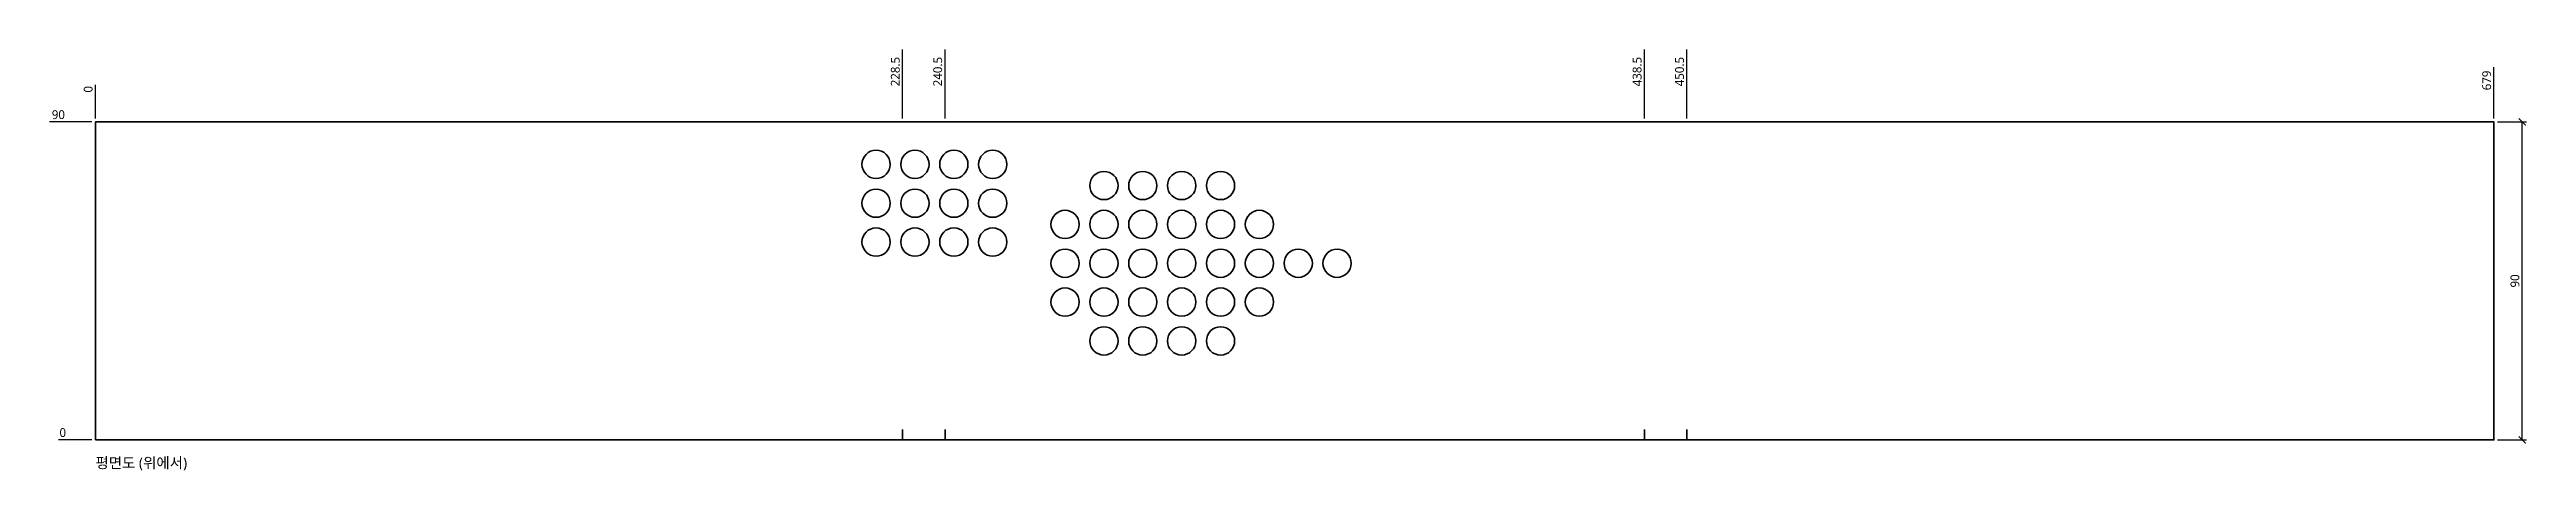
# Model space of a CAD drawing. Header units: millimetres. Extents: x -739 to 1518, y -199 to 152.
# Drawn here: x -13 to 688, y 33 to 152 of the extents above; entities that cross this region are included whole.
import ezdxf

# ---------------------------------------------------------------- set-up
doc = ezdxf.new("R2010")
doc.units = ezdxf.units.MM
for name, color, linetype, lineweight in [('DIM', 4, 'CONTINUOUS', 13), ('TEXT', 7, 'CONTINUOUS', 18), ('VISIBLE', 7, 'CONTINUOUS', 35)]:
    doc.layers.add(name, color=color, linetype=linetype, lineweight=lineweight)
doc.styles.add('KR', font='malgun.ttf')
doc.dimstyles.new('TOCCATA', dxfattribs={"dimtxt": 2.5, "dimasz": 2, "dimexe": 1.2, "dimexo": 1, "dimgap": 0.8, "dimtad": 1, "dimdsep": 46, "dimtxsty": 'KR', "dimblk": 'ARCHTICK', "dimcen": 2.5, "dimazin": 3, "dimtfac": 0.5, "dimtmove": 2, "dimatfit": 3})

msp = doc.modelspace()

# ---------------------------------------------------------------- texts
at = {"layer": 'TEXT', "style": 'KR'}
msp.add_text('평면도 (위에서)', height=3, dxfattribs=at).set_placement((0, 33.5))

# ---------------------------------------------------------------- blocks, each defined once
blk = doc.blocks.new('_ARCHTICK')
at = {"color": 0, "linetype": 'BYBLOCK', "const_width": 0.15}
blk.add_lwpolyline([(-0.5, -0.5), (0.5, 0.5)], dxfattribs=at)

# ---------------------------------------------------------------- dimensions: what is measured, and where the dimension line sits
at = {"layer": 'DIM'}
for feature_location, offset, dtype in [((228.5, 131.5), (0, 8), 1), ((240.5, 131.5), (0, 8), 1), ((438.5, 131.5), (0, 8), 1), ((450.5, 131.5), (0, 8), 1), ((0, 131.5), (0, 8), 1), ((679, 131.5), (0, 8), 1), ((0, 131.5), (-8, 0), 0), ((0, 41.5), (-8, 0), 0)]:
    msp.add_ordinate_dim(feature_location=feature_location, offset=offset, dtype=dtype, origin=(0, 41.5), dimstyle='TOCCATA', dxfattribs=at).render()
msp.add_linear_dim(base=(687, 41.5), p1=(679, 41.5), p2=(679, 131.5), angle=90, dimstyle='TOCCATA', dxfattribs=at).render()

# ---------------------------------------------------------------- linework, layer by layer
at = {"layer": 'VISIBLE'}
for points in [[(0, 41.5), (0, 131.5), (679, 131.5), (679, 41.5), (0, 41.5)], [(228.5, 41.5), (228.5, 44.39)], [(240.5, 41.5), (240.5, 44.39)], [(438.5, 41.5), (438.5, 44.39)], [(450.5, 41.5), (450.5, 44.39)]]:
    msp.add_lwpolyline(points, dxfattribs=at)
for centre in [(221, 119.5), (232, 119.5), (243, 119.5), (254, 119.5), (221, 108.5), (232, 108.5), (243, 108.5), (254, 108.5), (285.5, 113.5), (296.5, 113.5), (307.5, 113.5), (318.5, 113.5), (274.5, 102.5), (285.5, 102.5), (296.5, 102.5), (307.5, 102.5), (318.5, 102.5), (329.5, 102.5), (221, 97.5), (232, 97.5), (243, 97.5), (254, 97.5), (274.5, 91.5), (285.5, 91.5), (296.5, 91.5), (307.5, 91.5), (318.5, 91.5), (329.5, 91.5), (340.5, 91.5), (351.5, 91.5), (274.5, 80.5), (285.5, 80.5), (296.5, 80.5), (307.5, 80.5), (318.5, 80.5), (329.5, 80.5), (285.5, 69.5), (296.5, 69.5), (307.5, 69.5), (318.5, 69.5)]:
    msp.add_circle(centre, 4, dxfattribs=at)

msp.set_redraw_order([(e.dxf.handle, doc.entitydb.next_handle()) for e in msp.query("TEXT MTEXT ATTDEF DIMENSION ARC_DIMENSION")])  # texts and dimensions are drawn at this point

doc.saveas('drawing.dxf')
